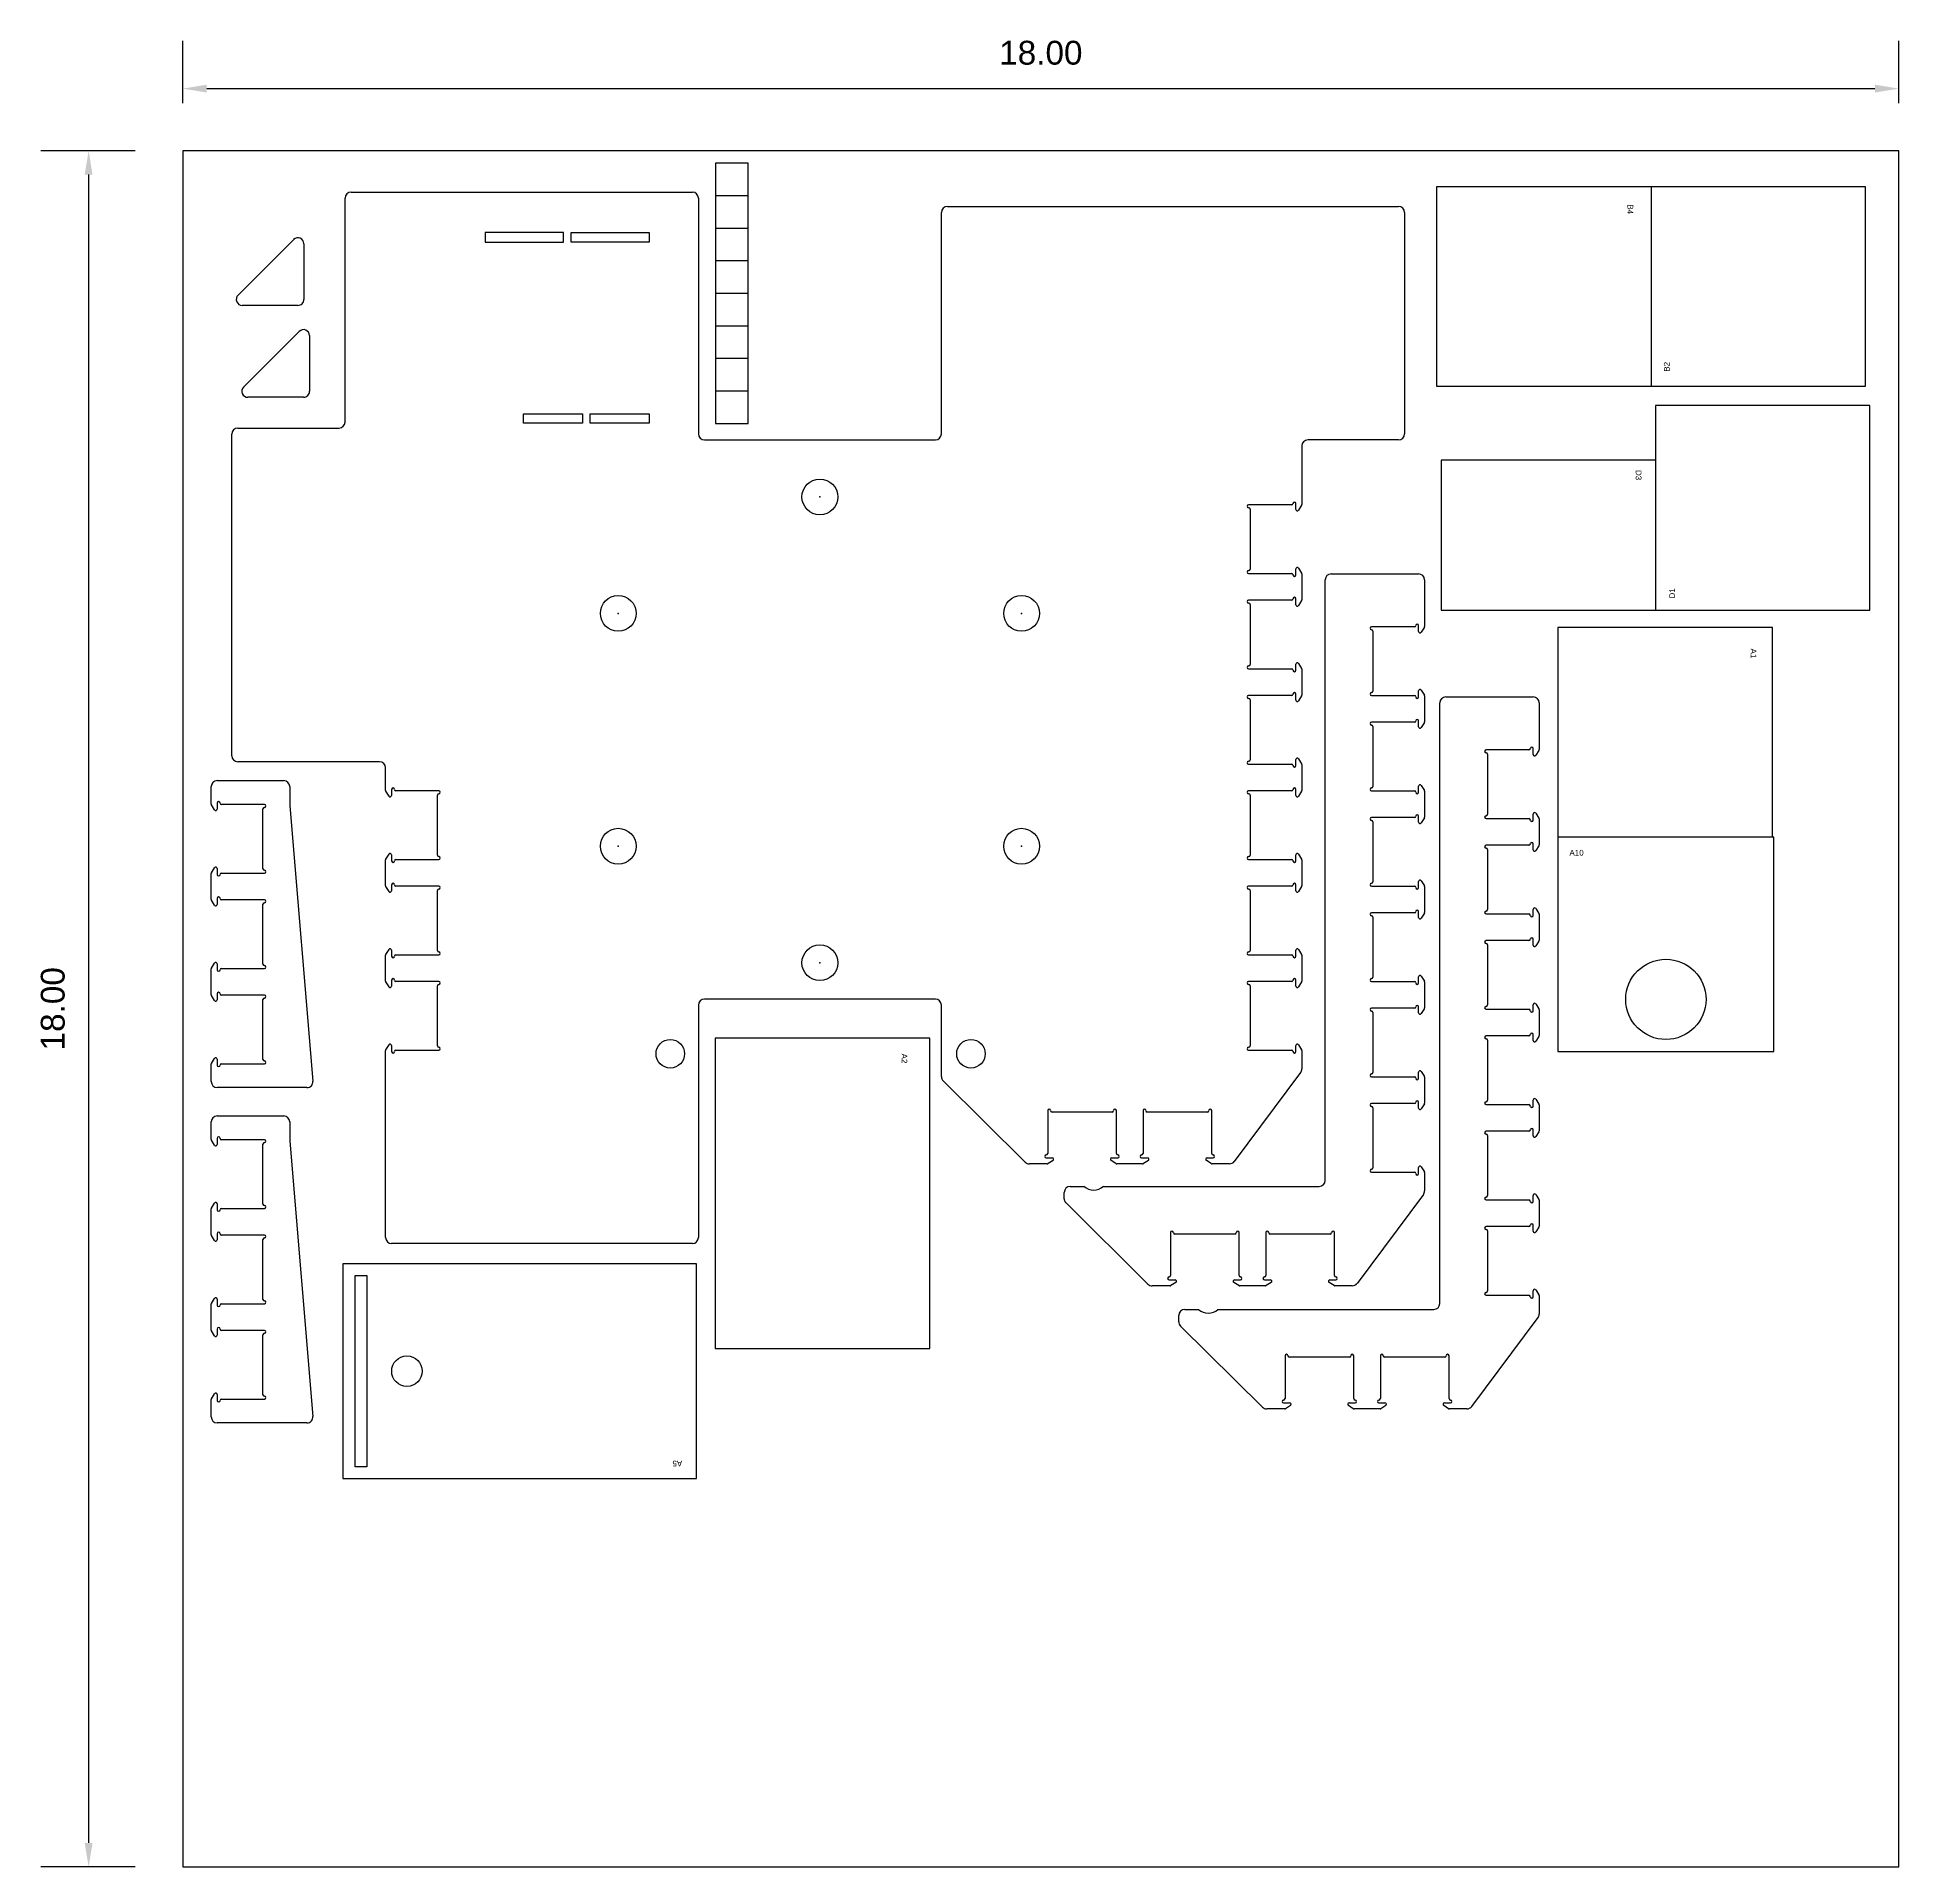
# Model space of a CAD drawing. Header units: inches. Extents: x -47.2 to -27.7, y -20.7 to -1.5.
import ezdxf

# ---------------------------------------------------------------- set-up
doc = ezdxf.new("R2010")
doc.units = ezdxf.units.IN
doc.header["$MEASUREMENT"] = 0
for name, color, linetype, true_color in [('1_4LaserCut', 178, 'Continuous', 0x000000), ('1_4LaserEtch', 178, 'Continuous', 0x000000), ('Default', 178, 'Continuous', 0x000000)]:
    doc.layers.add(name, color=color, linetype=linetype, true_color=true_color)
doc.styles.add('Default', font='')
doc.styles.get('Default').set_extended_font_data('Helvetica')
doc.dimstyles.new('Default', dxfattribs={"dimtxt": 0.25, "dimasz": 0.25, "dimexe": 0.5, "dimexo": 0.5, "dimgap": 0.25, "dimtad": 1, "dimtoh": 1, "dimzin": 1, "dimdsep": 46, "dimtxsty": 'Default', "dimcen": 0.5, "dimazin": 0, "dimtfac": 1, "dimtdec": 4, "dimtix": 1, "dimtmove": 1, "dimatfit": 3, "dimfxl": 1, "dimtolj": 1, "dimtzin": 1, "dimarcsym": 0})

# ---------------------------------------------------------------- blocks, each defined once
blk = doc.blocks.new('*D1')
at = {"layer": 'Default', "color": 0, "lineweight": -2}
for p, q in [((-45.67, -2.24), (-45.67, -1.588)), ((-27.67, -2.24), (-27.67, -1.588)), ((-45.42, -2.088), (-27.92, -2.088))]:
    blk.add_line(p, q, dxfattribs=at)
at = {"layer": 'Default', "color": 0}
for points in [[(-45.42, -2.046), (-45.42, -2.129), (-45.67, -2.088)], [(-27.92, -2.129), (-27.92, -2.046), (-27.67, -2.088)]]:
    blk.add_solid(points, dxfattribs=at)
at = {"layer": 'Defpoints', "color": 0}
for p in [(-27.67, -2.088), (-45.67, -2.74), (-27.67, -2.74)]:
    blk.add_point(p, dxfattribs=at)
at = {"layer": 'Default', "color": 0, "insert": (-36.67, -1.713), "char_height": 0.25, "attachment_point": 5, "style": 'Default'}
blk.add_mtext('\\A1;18.00', dxfattribs=at)
blk = doc.blocks.new('*D2')
at = {"layer": 'Default', "color": 0, "lineweight": -2}
for p, q in [((-46.17, -2.74), (-47.159, -2.74)), ((-46.659, -2.99), (-46.659, -20.49)), ((-46.17, -20.74), (-47.159, -20.74))]:
    blk.add_line(p, q, dxfattribs=at)
at = {"layer": 'Default', "color": 0}
for points in [[(-46.618, -2.99), (-46.701, -2.99), (-46.659, -2.74)], [(-46.701, -20.49), (-46.618, -20.49), (-46.659, -20.74)]]:
    blk.add_solid(points, dxfattribs=at)
at = {"layer": 'Defpoints', "color": 0}
for p in [(-45.67, -2.74), (-46.659, -20.74), (-45.67, -20.74)]:
    blk.add_point(p, dxfattribs=at)
at = {"layer": 'Default', "color": 0, "insert": (-47.034, -11.74), "char_height": 0.25, "attachment_point": 5, "rotation": 90, "style": 'Default'}
blk.add_mtext('\\A1;18.00', dxfattribs=at)

msp = doc.modelspace()

# ---------------------------------------------------------------- linework, layer by layer
at = {"layer": '1_4LaserCut'}
for p, q in [((-43.969, -4.96), (-43.969, -3.236)), ((-43.656, -3.173), (-41.238, -3.173)), ((-41.238, -3.173), (-40.326, -3.173)), ((-40.263, -3.236), (-40.263, -5.71)), ((-37.713, -5.71), (-37.713, -3.386)), ((-37.65, -3.323), (-33.138, -3.323)), ((-33.138, -3.323), (-32.918, -3.323)), ((-32.855, -3.386), (-32.855, -5.71)), ((-43.969, -5.585), (-43.969, -4.96)), ((-45.095, -5.648), (-44.032, -5.648)), ((-45.158, -9.085), (-45.158, -5.711)), ((-40.2, -5.773), (-37.776, -5.773)), ((-33.932, -5.836), (-33.932, -6.392)), ((-32.918, -5.773), (-33.869, -5.773)), ((-33.995, -6.454), (-33.995, -6.439)), ((-33.932, -6.392), (-33.932, -6.45)), ((-34.475, -6.454), (-34.49, -6.454)), ((-34.04, -6.454), (-34.475, -6.454)), ((-34.475, -6.499), (-34.475, -7.129)), ((-33.995, -6.502), (-33.995, -6.454)), ((-33.935, -6.458), (-33.968, -6.51)), ((-34.49, -7.174), (-34.475, -7.174)), ((-34.475, -7.174), (-34.04, -7.174)), ((-33.995, -7.174), (-33.995, -7.126)), ((-33.995, -7.189), (-33.995, -7.174)), ((-33.968, -7.118), (-33.935, -7.17)), ((-33.932, -7.178), (-33.932, -7.45)), ((-32.644, -7.241), (-32.644, -7.672)), ((-34.475, -7.454), (-34.49, -7.454)), ((-34.04, -7.454), (-34.475, -7.454)), ((-34.475, -7.499), (-34.475, -8.129)), ((-33.995, -7.454), (-33.995, -7.439)), ((-33.995, -7.502), (-33.995, -7.454)), ((-33.935, -7.458), (-33.968, -7.51)), ((-33.187, -7.734), (-33.202, -7.734)), ((-32.752, -7.734), (-33.187, -7.734)), ((-33.187, -7.779), (-33.187, -8.409)), ((-32.707, -7.734), (-32.707, -7.719)), ((-32.707, -7.782), (-32.707, -7.734)), ((-32.647, -7.738), (-32.68, -7.79)), ((-32.644, -7.672), (-32.644, -7.73)), ((-34.49, -8.174), (-34.475, -8.174)), ((-34.475, -8.174), (-34.04, -8.174)), ((-33.995, -8.174), (-33.995, -8.126)), ((-33.995, -8.189), (-33.995, -8.174)), ((-33.968, -8.118), (-33.935, -8.17)), ((-33.932, -8.178), (-33.932, -8.236)), ((-33.932, -8.236), (-33.932, -8.392)), ((-33.932, -8.392), (-33.932, -8.45)), ((-34.475, -8.454), (-34.49, -8.454)), ((-34.04, -8.454), (-34.475, -8.454)), ((-34.475, -8.499), (-34.475, -9.129)), ((-33.995, -8.454), (-33.995, -8.439)), ((-33.995, -8.502), (-33.995, -8.454)), ((-33.935, -8.458), (-33.968, -8.51)), ((-33.202, -8.454), (-33.187, -8.454)), ((-33.187, -8.454), (-32.752, -8.454)), ((-32.707, -8.454), (-32.707, -8.406)), ((-32.707, -8.469), (-32.707, -8.454)), ((-32.68, -8.398), (-32.647, -8.45)), ((-31.442, -8.532), (-31.442, -8.963)), ((-33.187, -8.734), (-33.202, -8.734)), ((-32.752, -8.734), (-33.187, -8.734)), ((-33.187, -8.779), (-33.187, -9.409)), ((-32.707, -8.734), (-32.707, -8.719)), ((-32.707, -8.782), (-32.707, -8.734)), ((-32.647, -8.738), (-32.68, -8.79)), ((-31.442, -8.963), (-31.442, -9.021)), ((-43.607, -9.148), (-45.095, -9.148)), ((-34.49, -9.174), (-34.475, -9.174)), ((-34.475, -9.174), (-34.04, -9.174)), ((-33.995, -9.174), (-33.995, -9.126)), ((-33.995, -9.189), (-33.995, -9.174)), ((-33.968, -9.118), (-33.935, -9.17)), ((-33.932, -9.178), (-33.932, -9.236)), ((-31.985, -9.025), (-32, -9.025)), ((-31.55, -9.025), (-31.985, -9.025)), ((-31.985, -9.07), (-31.985, -9.7)), ((-31.505, -9.025), (-31.505, -9.01)), ((-31.505, -9.073), (-31.505, -9.025)), ((-31.445, -9.029), (-31.478, -9.081)), ((-43.544, -9.45), (-43.544, -9.211)), ((-33.932, -9.236), (-33.932, -9.392)), ((-45.373, -9.593), (-45.373, -9.41)), ((-43.508, -9.51), (-43.541, -9.458)), ((-43.481, -9.439), (-43.481, -9.454)), ((-43.481, -9.454), (-43.481, -9.502)), ((-43.001, -9.454), (-43.436, -9.454)), ((-42.986, -9.454), (-43.001, -9.454)), ((-43.001, -10.129), (-43.001, -9.499)), ((-34.475, -9.454), (-34.49, -9.454)), ((-34.04, -9.454), (-34.475, -9.454)), ((-34.475, -9.499), (-34.475, -10.129)), ((-33.995, -9.454), (-33.995, -9.439)), ((-33.995, -9.502), (-33.995, -9.454)), ((-33.935, -9.458), (-33.968, -9.51)), ((-33.932, -9.392), (-33.932, -9.45)), ((-33.202, -9.454), (-33.187, -9.454)), ((-33.187, -9.454), (-32.752, -9.454)), ((-32.707, -9.454), (-32.707, -9.406)), ((-32.707, -9.469), (-32.707, -9.454)), ((-32.68, -9.398), (-32.647, -9.45)), ((-32.644, -9.458), (-32.644, -9.516)), ((-32.644, -9.516), (-32.644, -9.672)), ((-45.338, -9.653), (-45.371, -9.601)), ((-45.31, -9.582), (-45.31, -9.597)), ((-45.31, -9.597), (-45.31, -9.645)), ((-44.83, -9.597), (-45.265, -9.597)), ((-44.815, -9.597), (-44.83, -9.597)), ((-44.83, -10.272), (-44.83, -9.642)), ((-33.187, -9.734), (-33.202, -9.734)), ((-32.752, -9.734), (-33.187, -9.734)), ((-32.707, -9.734), (-32.707, -9.719)), ((-32.707, -9.782), (-32.707, -9.734)), ((-32.647, -9.738), (-32.68, -9.79)), ((-32.644, -9.672), (-32.644, -9.73)), ((-32, -9.745), (-31.985, -9.745)), ((-31.985, -9.745), (-31.55, -9.745)), ((-31.505, -9.745), (-31.505, -9.697)), ((-31.505, -9.76), (-31.505, -9.745)), ((-31.478, -9.689), (-31.445, -9.741)), ((-33.187, -9.779), (-33.187, -10.409)), ((-43.541, -10.169), (-43.508, -10.118)), ((-43.481, -10.126), (-43.481, -10.174)), ((-33.995, -10.174), (-33.995, -10.126)), ((-33.968, -10.118), (-33.935, -10.17)), ((-31.985, -10.025), (-32, -10.025)), ((-31.55, -10.025), (-31.985, -10.025)), ((-31.985, -10.07), (-31.985, -10.7)), ((-31.505, -10.025), (-31.505, -10.01)), ((-31.505, -10.073), (-31.505, -10.025)), ((-31.445, -10.029), (-31.478, -10.081)), ((-45.373, -10.379), (-45.373, -10.321)), ((-45.371, -10.313), (-45.338, -10.261)), ((-45.31, -10.269), (-45.31, -10.317)), ((-45.31, -10.317), (-45.31, -10.332)), ((-45.265, -10.317), (-44.83, -10.317)), ((-44.83, -10.317), (-44.815, -10.317)), ((-43.544, -10.236), (-43.544, -10.178)), ((-43.544, -10.392), (-43.544, -10.236)), ((-43.481, -10.174), (-43.481, -10.189)), ((-43.436, -10.174), (-43.001, -10.174)), ((-43.001, -10.174), (-42.986, -10.174)), ((-34.49, -10.174), (-34.475, -10.174)), ((-34.475, -10.174), (-34.04, -10.174)), ((-33.995, -10.189), (-33.995, -10.174)), ((-33.932, -10.178), (-33.932, -10.45)), ((-45.373, -10.535), (-45.373, -10.379)), ((-45.373, -10.593), (-45.373, -10.535)), ((-43.544, -10.45), (-43.544, -10.392)), ((-43.508, -10.51), (-43.541, -10.458)), ((-43.481, -10.439), (-43.481, -10.454)), ((-43.481, -10.454), (-43.481, -10.502)), ((-43.001, -10.454), (-43.436, -10.454)), ((-42.986, -10.454), (-43.001, -10.454)), ((-43.001, -11.129), (-43.001, -10.499)), ((-34.475, -10.454), (-34.49, -10.454)), ((-34.04, -10.454), (-34.475, -10.454)), ((-34.475, -10.499), (-34.475, -11.129)), ((-33.995, -10.454), (-33.995, -10.439)), ((-33.995, -10.502), (-33.995, -10.454)), ((-33.935, -10.458), (-33.968, -10.51)), ((-33.202, -10.454), (-33.187, -10.454)), ((-33.187, -10.454), (-32.752, -10.454)), ((-32.707, -10.454), (-32.707, -10.406)), ((-32.707, -10.469), (-32.707, -10.454)), ((-32.68, -10.398), (-32.647, -10.45)), ((-32.644, -10.458), (-32.644, -10.516)), ((-32.644, -10.516), (-32.644, -10.672)), ((-45.338, -10.653), (-45.371, -10.601)), ((-45.31, -10.582), (-45.31, -10.597)), ((-45.31, -10.597), (-45.31, -10.645)), ((-44.83, -10.597), (-45.265, -10.597)), ((-44.815, -10.597), (-44.83, -10.597)), ((-44.83, -11.272), (-44.83, -10.642)), ((-33.187, -10.734), (-33.202, -10.734)), ((-32.752, -10.734), (-33.187, -10.734)), ((-32.707, -10.734), (-32.707, -10.719)), ((-32.707, -10.782), (-32.707, -10.734)), ((-32.647, -10.738), (-32.68, -10.79)), ((-32.644, -10.672), (-32.644, -10.73)), ((-31.505, -10.745), (-31.505, -10.697)), ((-31.478, -10.689), (-31.445, -10.741)), ((-33.187, -10.779), (-33.187, -11.409)), ((-32, -10.745), (-31.985, -10.745)), ((-31.985, -10.745), (-31.55, -10.745)), ((-31.505, -10.76), (-31.505, -10.745)), ((-31.442, -10.749), (-31.442, -10.807)), ((-31.442, -10.807), (-31.442, -10.963)), ((-43.541, -11.169), (-43.508, -11.118)), ((-43.481, -11.126), (-43.481, -11.174)), ((-33.995, -11.174), (-33.995, -11.126)), ((-33.968, -11.118), (-33.935, -11.17)), ((-31.985, -11.025), (-32, -11.025)), ((-31.55, -11.025), (-31.985, -11.025)), ((-31.985, -11.07), (-31.985, -11.7)), ((-31.505, -11.025), (-31.505, -11.01)), ((-31.505, -11.073), (-31.505, -11.025)), ((-31.445, -11.029), (-31.478, -11.081)), ((-31.442, -10.963), (-31.442, -11.021)), ((-45.373, -11.379), (-45.373, -11.321)), ((-45.371, -11.313), (-45.338, -11.261)), ((-45.31, -11.269), (-45.31, -11.317)), ((-45.31, -11.317), (-45.31, -11.332)), ((-45.265, -11.317), (-44.83, -11.317)), ((-44.83, -11.317), (-44.815, -11.317)), ((-43.544, -11.236), (-43.544, -11.178)), ((-43.544, -11.392), (-43.544, -11.236)), ((-43.481, -11.174), (-43.481, -11.189)), ((-43.436, -11.174), (-43.001, -11.174)), ((-43.001, -11.174), (-42.986, -11.174)), ((-34.49, -11.174), (-34.475, -11.174)), ((-34.475, -11.174), (-34.04, -11.174)), ((-33.995, -11.189), (-33.995, -11.174)), ((-33.932, -11.178), (-33.932, -11.236)), ((-33.932, -11.236), (-33.932, -11.392)), ((-45.373, -11.535), (-45.373, -11.379)), ((-43.544, -11.45), (-43.544, -11.392)), ((-43.508, -11.51), (-43.541, -11.458)), ((-43.481, -11.439), (-43.481, -11.454)), ((-43.481, -11.454), (-43.481, -11.502)), ((-43.001, -11.454), (-43.436, -11.454)), ((-42.986, -11.454), (-43.001, -11.454)), ((-43.001, -12.129), (-43.001, -11.499)), ((-34.475, -11.454), (-34.49, -11.454)), ((-34.04, -11.454), (-34.475, -11.454)), ((-34.475, -11.499), (-34.475, -12.129)), ((-33.995, -11.454), (-33.995, -11.439)), ((-33.995, -11.502), (-33.995, -11.454)), ((-33.935, -11.458), (-33.968, -11.51)), ((-33.932, -11.392), (-33.932, -11.45)), ((-33.202, -11.454), (-33.187, -11.454)), ((-33.187, -11.454), (-32.752, -11.454)), ((-32.707, -11.454), (-32.707, -11.406)), ((-32.707, -11.469), (-32.707, -11.454)), ((-32.68, -11.398), (-32.647, -11.45)), ((-45.373, -11.593), (-45.373, -11.535)), ((-45.338, -11.653), (-45.371, -11.601)), ((-45.31, -11.582), (-45.31, -11.597)), ((-45.31, -11.597), (-45.31, -11.645)), ((-44.83, -11.597), (-45.265, -11.597)), ((-44.815, -11.597), (-44.83, -11.597)), ((-44.83, -12.272), (-44.83, -11.642)), ((-40.263, -11.702), (-40.263, -14.14)), ((-37.776, -11.639), (-40.2, -11.639)), ((-37.713, -12.264), (-37.713, -11.702)), ((-31.505, -11.745), (-31.505, -11.697)), ((-31.478, -11.689), (-31.445, -11.741)), ((-33.187, -11.734), (-33.202, -11.734)), ((-32.752, -11.734), (-33.187, -11.734)), ((-33.187, -11.779), (-33.187, -12.409)), ((-32.707, -11.734), (-32.707, -11.719)), ((-32.707, -11.782), (-32.707, -11.734)), ((-32.647, -11.738), (-32.68, -11.79)), ((-32, -11.745), (-31.985, -11.745)), ((-31.985, -11.745), (-31.55, -11.745)), ((-31.505, -11.76), (-31.505, -11.745)), ((-31.442, -11.749), (-31.442, -11.807)), ((-31.442, -11.807), (-31.442, -11.963)), ((-31.985, -12.025), (-32, -12.025)), ((-31.55, -12.025), (-31.985, -12.025)), ((-31.985, -12.07), (-31.985, -12.7)), ((-31.505, -12.025), (-31.505, -12.01)), ((-31.505, -12.073), (-31.505, -12.025)), ((-31.445, -12.029), (-31.478, -12.081)), ((-31.442, -11.963), (-31.442, -12.021)), ((-45.371, -12.313), (-45.338, -12.261)), ((-45.31, -12.269), (-45.31, -12.317)), ((-43.544, -14.14), (-43.544, -12.178)), ((-43.541, -12.169), (-43.508, -12.118)), ((-43.481, -12.126), (-43.481, -12.174)), ((-43.481, -12.174), (-43.481, -12.189)), ((-43.436, -12.174), (-43.001, -12.174)), ((-43.001, -12.174), (-42.986, -12.174)), ((-37.713, -12.323), (-37.713, -12.264)), ((-34.49, -12.174), (-34.475, -12.174)), ((-34.475, -12.174), (-34.04, -12.174)), ((-33.995, -12.174), (-33.995, -12.126)), ((-33.995, -12.189), (-33.995, -12.174)), ((-33.968, -12.118), (-33.935, -12.17)), ((-33.932, -12.178), (-33.932, -12.236)), ((-33.932, -12.236), (-33.932, -12.371)), ((-45.31, -12.317), (-45.31, -12.332)), ((-45.265, -12.317), (-44.83, -12.317)), ((-44.83, -12.317), (-44.815, -12.317)), ((-37.713, -12.452), (-37.713, -12.323)), ((-36.834, -13.348), (-37.694, -12.497)), ((-33.945, -12.409), (-34.641, -13.341)), ((-33.202, -12.454), (-33.187, -12.454)), ((-33.187, -12.454), (-32.752, -12.454)), ((-32.707, -12.454), (-32.707, -12.406)), ((-32.707, -12.469), (-32.707, -12.454)), ((-32.68, -12.398), (-32.647, -12.45)), ((-32.644, -12.458), (-32.644, -12.516)), ((-32.644, -12.516), (-32.644, -12.672)), ((-32.644, -12.672), (-32.644, -12.73)), ((-31.478, -12.689), (-31.445, -12.741)), ((-36.598, -12.808), (-36.598, -12.823)), ((-36.598, -12.823), (-36.598, -13.258)), ((-35.923, -12.823), (-36.553, -12.823)), ((-35.878, -12.823), (-35.878, -12.808)), ((-35.878, -13.258), (-35.878, -12.823)), ((-35.598, -12.808), (-35.598, -12.823)), ((-35.598, -12.823), (-35.598, -13.258)), ((-34.923, -12.823), (-35.553, -12.823)), ((-34.878, -12.823), (-34.878, -12.808)), ((-34.878, -13.258), (-34.878, -12.823)), ((-33.187, -12.734), (-33.202, -12.734)), ((-32.752, -12.734), (-33.187, -12.734)), ((-33.187, -12.779), (-33.187, -13.409)), ((-32.707, -12.734), (-32.707, -12.719)), ((-32.707, -12.782), (-32.707, -12.734)), ((-32.647, -12.738), (-32.68, -12.79)), ((-32, -12.745), (-31.985, -12.745)), ((-31.985, -12.745), (-31.55, -12.745)), ((-31.505, -12.745), (-31.505, -12.697)), ((-31.505, -12.76), (-31.505, -12.745)), ((-45.373, -13.11), (-45.373, -12.927)), ((-31.985, -13.025), (-32, -13.025)), ((-31.55, -13.025), (-31.985, -13.025)), ((-31.985, -13.07), (-31.985, -13.7)), ((-31.505, -13.025), (-31.505, -13.01)), ((-31.505, -13.073), (-31.505, -13.025)), ((-31.445, -13.029), (-31.478, -13.081)), ((-45.338, -13.17), (-45.371, -13.118)), ((-45.31, -13.099), (-45.31, -13.114)), ((-45.31, -13.114), (-45.31, -13.162)), ((-44.83, -13.114), (-45.265, -13.114)), ((-44.815, -13.114), (-44.83, -13.114)), ((-44.83, -13.789), (-44.83, -13.159)), ((-36.66, -13.366), (-36.79, -13.366)), ((-36.602, -13.366), (-36.66, -13.366)), ((-36.613, -13.303), (-36.598, -13.303)), ((-36.598, -13.303), (-36.55, -13.303)), ((-36.542, -13.331), (-36.593, -13.364)), ((-35.882, -13.364), (-35.934, -13.331)), ((-35.926, -13.303), (-35.878, -13.303)), ((-35.878, -13.303), (-35.863, -13.303)), ((-35.816, -13.366), (-35.874, -13.366)), ((-35.66, -13.366), (-35.816, -13.366)), ((-35.602, -13.366), (-35.66, -13.366)), ((-35.613, -13.303), (-35.598, -13.303)), ((-35.598, -13.303), (-35.55, -13.303)), ((-35.542, -13.331), (-35.593, -13.364)), ((-34.882, -13.364), (-34.934, -13.331)), ((-34.926, -13.303), (-34.878, -13.303)), ((-34.878, -13.303), (-34.863, -13.303)), ((-34.816, -13.366), (-34.874, -13.366)), ((-34.691, -13.366), (-34.816, -13.366)), ((-33.202, -13.454), (-33.187, -13.454)), ((-33.187, -13.454), (-32.752, -13.454)), ((-32.707, -13.454), (-32.707, -13.406)), ((-32.707, -13.469), (-32.707, -13.454)), ((-32.68, -13.398), (-32.647, -13.45)), ((-32.644, -13.458), (-32.644, -13.516)), ((-32.644, -13.516), (-32.644, -13.651)), ((-45.373, -13.896), (-45.373, -13.838)), ((-45.371, -13.83), (-45.338, -13.778)), ((-45.31, -13.786), (-45.31, -13.834)), ((-45.31, -13.834), (-45.31, -13.849)), ((-45.265, -13.834), (-44.83, -13.834)), ((-44.83, -13.834), (-44.815, -13.834)), ((-32, -13.745), (-31.985, -13.745)), ((-31.985, -13.745), (-31.55, -13.745)), ((-31.505, -13.745), (-31.505, -13.697)), ((-31.505, -13.76), (-31.505, -13.745)), ((-31.478, -13.689), (-31.445, -13.741)), ((-31.442, -13.749), (-31.442, -13.807)), ((-31.442, -13.807), (-31.442, -13.963)), ((-45.373, -14.052), (-45.373, -13.896)), ((-45.373, -14.11), (-45.373, -14.052)), ((-31.985, -14.025), (-32, -14.025)), ((-31.55, -14.025), (-31.985, -14.025)), ((-31.505, -14.025), (-31.505, -14.01)), ((-31.505, -14.073), (-31.505, -14.025)), ((-31.445, -14.029), (-31.478, -14.081)), ((-31.442, -13.963), (-31.442, -14.021)), ((-45.338, -14.17), (-45.371, -14.118)), ((-45.31, -14.099), (-45.31, -14.114)), ((-45.31, -14.114), (-45.31, -14.162)), ((-44.83, -14.114), (-45.265, -14.114)), ((-44.815, -14.114), (-44.83, -14.114)), ((-44.83, -14.789), (-44.83, -14.159)), ((-40.326, -14.203), (-43.481, -14.203)), ((-35.31, -14.088), (-35.31, -14.103)), ((-35.31, -14.103), (-35.31, -14.538)), ((-34.635, -14.103), (-35.265, -14.103)), ((-34.59, -14.103), (-34.59, -14.088)), ((-34.59, -14.538), (-34.59, -14.103)), ((-34.31, -14.088), (-34.31, -14.103)), ((-34.31, -14.103), (-34.31, -14.538)), ((-33.635, -14.103), (-34.265, -14.103)), ((-33.59, -14.103), (-33.59, -14.088)), ((-33.59, -14.538), (-33.59, -14.103)), ((-31.985, -14.07), (-31.985, -14.7)), ((-35.372, -14.646), (-35.502, -14.646)), ((-35.314, -14.646), (-35.372, -14.646)), ((-35.325, -14.583), (-35.31, -14.583)), ((-35.31, -14.583), (-35.262, -14.583)), ((-35.254, -14.611), (-35.306, -14.644)), ((-34.594, -14.644), (-34.646, -14.611)), ((-34.638, -14.583), (-34.59, -14.583)), ((-34.59, -14.583), (-34.575, -14.583)), ((-34.528, -14.646), (-34.586, -14.646)), ((-34.372, -14.646), (-34.528, -14.646)), ((-34.314, -14.646), (-34.372, -14.646)), ((-34.325, -14.583), (-34.31, -14.583)), ((-34.31, -14.583), (-34.262, -14.583)), ((-34.254, -14.611), (-34.306, -14.644)), ((-33.594, -14.644), (-33.646, -14.611)), ((-33.638, -14.583), (-33.59, -14.583)), ((-33.59, -14.583), (-33.575, -14.583)), ((-33.528, -14.646), (-33.586, -14.646)), ((-33.404, -14.646), (-33.528, -14.646)), ((-45.373, -14.896), (-45.373, -14.838)), ((-45.371, -14.83), (-45.338, -14.778)), ((-45.31, -14.786), (-45.31, -14.834)), ((-45.31, -14.834), (-45.31, -14.849)), ((-45.265, -14.834), (-44.83, -14.834)), ((-44.83, -14.834), (-44.815, -14.834)), ((-32, -14.745), (-31.985, -14.745)), ((-31.985, -14.745), (-31.55, -14.745)), ((-31.505, -14.745), (-31.505, -14.697)), ((-31.505, -14.76), (-31.505, -14.745)), ((-31.478, -14.689), (-31.445, -14.741)), ((-31.442, -14.749), (-31.442, -14.807)), ((-31.442, -14.807), (-31.442, -14.942)), ((-45.373, -15.052), (-45.373, -14.896)), ((-45.373, -15.11), (-45.373, -15.052)), ((-45.338, -15.17), (-45.371, -15.118)), ((-45.31, -15.099), (-45.31, -15.114)), ((-45.31, -15.114), (-45.31, -15.162)), ((-44.83, -15.114), (-45.265, -15.114)), ((-44.815, -15.114), (-44.83, -15.114)), ((-44.83, -15.789), (-44.83, -15.159)), ((-34.108, -15.379), (-34.108, -15.394)), ((-34.108, -15.394), (-34.108, -15.829)), ((-33.433, -15.394), (-34.063, -15.394)), ((-33.388, -15.394), (-33.388, -15.379)), ((-33.388, -15.829), (-33.388, -15.394)), ((-33.108, -15.379), (-33.108, -15.394)), ((-33.108, -15.394), (-33.108, -15.829)), ((-32.433, -15.394), (-33.063, -15.394)), ((-32.388, -15.394), (-32.388, -15.379)), ((-32.388, -15.829), (-32.388, -15.394)), ((-45.371, -15.83), (-45.338, -15.778)), ((-45.31, -15.786), (-45.31, -15.834)), ((-45.31, -15.834), (-45.31, -15.849)), ((-45.265, -15.834), (-44.83, -15.834)), ((-44.83, -15.834), (-44.815, -15.834)), ((-34.17, -15.937), (-34.3, -15.937)), ((-34.112, -15.937), (-34.17, -15.937)), ((-34.123, -15.874), (-34.108, -15.874)), ((-34.108, -15.874), (-34.06, -15.874)), ((-34.052, -15.902), (-34.104, -15.935)), ((-33.392, -15.935), (-33.444, -15.902)), ((-33.436, -15.874), (-33.388, -15.874)), ((-33.388, -15.874), (-33.373, -15.874)), ((-33.326, -15.937), (-33.384, -15.937)), ((-33.17, -15.937), (-33.326, -15.937)), ((-33.112, -15.937), (-33.17, -15.937)), ((-33.123, -15.874), (-33.108, -15.874)), ((-33.108, -15.874), (-33.06, -15.874)), ((-33.052, -15.902), (-33.104, -15.935)), ((-32.392, -15.935), (-32.444, -15.902)), ((-32.436, -15.874), (-32.388, -15.874)), ((-32.388, -15.874), (-32.373, -15.874)), ((-32.326, -15.937), (-32.384, -15.937)), ((-32.201, -15.937), (-32.326, -15.937))]:
    msp.add_line(p, q, dxfattribs=at)
for points in [[(-40.082, -3.21), (-39.741, -3.21), (-39.741, -2.869), (-40.082, -2.869)], [(-30.269, -5.209), (-28.019, -5.209), (-28.019, -3.119), (-30.269, -3.119)], [(-42.498, -3.698), (-41.678, -3.698), (-41.678, -3.598), (-42.498, -3.598)], [(-41.598, -3.698), (-41.598, -3.598), (-40.778, -3.598), (-40.778, -3.698)], [(-30.222, -7.557), (-27.972, -7.557), (-27.972, -5.41), (-30.222, -5.41)], [(-42.098, -5.598), (-42.098, -5.498), (-41.478, -5.498), (-41.478, -5.598)], [(-41.398, -5.598), (-41.398, -5.498), (-40.778, -5.498), (-40.778, -5.598)], [(-31.245, -9.939), (-31.245, -12.189), (-28.981, -12.189), (-28.981, -9.939)], [(-40.086, -15.305), (-37.836, -15.305), (-37.836, -12.048), (-40.086, -12.048)], [(-43.994, -16.666), (-40.284, -16.666), (-40.284, -14.416), (-43.994, -14.416)], [(-43.862, -15.541), (-43.862, -14.538), (-43.74, -14.538), (-43.74, -16.543), (-43.862, -16.543)]]:
    msp.add_lwpolyline(points, close=True, dxfattribs=at)
for points in [[(-30.269, -3.119), (-32.519, -3.119), (-32.519, -5.209), (-30.269, -5.209)], [(-43.906, -3.173), (-43.656, -3.173)], [(-40.082, -3.21), (-40.082, -3.551), (-39.741, -3.551), (-39.741, -3.21)], [(-45.092, -4.254), (-44.508, -3.671)], [(-40.082, -3.551), (-40.082, -3.892), (-39.741, -3.892), (-39.741, -3.551)], [(-44.401, -3.715), (-44.401, -4.299)], [(-40.082, -3.892), (-40.082, -4.234), (-39.741, -4.234), (-39.741, -3.892)], [(-40.082, -4.234), (-40.082, -4.575), (-39.741, -4.575), (-39.741, -4.234)], [(-44.464, -4.362), (-45.047, -4.362)], [(-45.034, -5.218), (-44.45, -4.634)], [(-44.342, -4.679), (-44.342, -5.263)], [(-40.082, -4.575), (-40.082, -4.916), (-39.741, -4.916), (-39.741, -4.575)], [(-40.082, -4.916), (-40.082, -5.257), (-39.741, -5.257), (-39.741, -4.916)], [(-40.082, -5.257), (-40.082, -5.599), (-39.741, -5.599), (-39.741, -5.257)], [(-44.405, -5.326), (-44.989, -5.326)], [(-30.222, -5.986), (-32.472, -5.986), (-32.472, -7.557), (-30.222, -7.557)], [(-33.624, -7.178), (-32.707, -7.178)], [(-33.687, -13.54), (-33.687, -7.241)], [(-28.995, -9.939), (-28.995, -7.739), (-31.245, -7.739), (-31.245, -9.939)], [(-32.644, -8.458), (-32.644, -8.73)], [(-32.485, -14.831), (-32.485, -8.532)], [(-32.422, -8.469), (-31.505, -8.469)], [(-45.31, -9.347), (-44.613, -9.347)], [(-44.55, -9.41), (-44.55, -9.612)], [(-44.55, -9.612), (-44.306, -12.499)], [(-31.442, -9.749), (-31.442, -10.021)], [(-32.644, -11.458), (-32.644, -11.73)], [(-45.373, -12.504), (-45.373, -12.321)], [(-44.369, -12.567), (-45.31, -12.567)], [(-45.31, -12.864), (-44.613, -12.864)], [(-31.442, -12.749), (-31.442, -13.021)], [(-44.55, -12.927), (-44.55, -13.129)], [(-44.55, -13.129), (-44.306, -16.016)], [(-36.425, -13.732), (-36.425, -13.666)], [(-36.362, -13.603), (-36.217, -13.603)], [(-36.014, -13.603), (-33.75, -13.603)], [(-35.546, -14.628), (-36.406, -13.777)], [(-32.657, -13.689), (-33.353, -14.621)], [(-35.223, -15.023), (-35.223, -14.957)], [(-35.16, -14.894), (-35.015, -14.894)], [(-34.812, -14.894), (-32.548, -14.894)], [(-31.455, -14.98), (-32.151, -15.912)], [(-34.344, -15.919), (-35.204, -15.068)], [(-45.373, -16.021), (-45.373, -15.838)], [(-44.369, -16.084), (-45.31, -16.084)]]:
    msp.add_lwpolyline(points, dxfattribs=at)
for centre, radius in [((-30.113, -11.641), 0.421), ((-40.557, -12.212), 0.15), ((-37.403, -12.212), 0.15), ((-43.32, -15.541), 0.16)]:
    msp.add_circle(centre, radius, dxfattribs=at)
for centre, radius, start, end in [((-43.906, -3.236), 0.063, 90, 180), ((-40.326, -3.236), 0.063, 0, 90), ((-37.65, -3.386), 0.063, 90, 180), ((-32.918, -3.386), 0.063, 0, 90), ((-44.464, -3.715), 0.063, 0, 135), ((-45.047, -4.299), 0.063, 135, 270), ((-44.464, -4.299), 0.063, 269.9275, 0), ((-44.405, -4.679), 0.063, 0, 135), ((-44.989, -5.263), 0.063, 135, 270), ((-44.405, -5.263), 0.063, 269.9275, 0), ((-45.095, -5.711), 0.063, 90, 180), ((-44.032, -5.585), 0.063, 270, 360), ((-40.2, -5.71), 0.063, 180, 270), ((-37.776, -5.71), 0.063, 270, 360), ((-33.869, -5.836), 0.063, 90, 180), ((-32.918, -5.71), 0.063, 270, 0), ((-34.04, -6.439), 0.015, 270, 0), ((-34.01, -6.439), 0.015, 0, 180), ((-34.49, -6.469), 0.015, 90, 270), ((-34.49, -6.499), 0.015, 0, 90), ((-33.98, -6.502), 0.015, 180, 327.5324), ((-33.947, -6.45), 0.015, 327.51, 0), ((-34.49, -7.159), 0.015, 90, 270), ((-34.49, -7.129), 0.015, 270, 0), ((-34.04, -7.189), 0.015, 360, 90), ((-34.01, -7.189), 0.015, 180, 0), ((-33.98, -7.126), 0.015, 32.4661, 180), ((-33.947, -7.178), 0.015, 360, 32.49), ((-33.624, -7.241), 0.063, 90, 180), ((-32.707, -7.241), 0.063, 360, 90), ((-34.49, -7.469), 0.015, 90, 270), ((-34.49, -7.499), 0.015, 0, 90), ((-34.04, -7.439), 0.015, 270, 0), ((-34.01, -7.439), 0.015, 0, 180), ((-33.98, -7.502), 0.015, 180, 327.5324), ((-33.947, -7.45), 0.015, 327.51, 0), ((-33.202, -7.749), 0.015, 90, 270), ((-33.202, -7.779), 0.015, 0, 90), ((-32.752, -7.719), 0.015, 270, 0), ((-32.722, -7.719), 0.015, 0, 180), ((-32.692, -7.782), 0.015, 180, 327.5324), ((-32.659, -7.73), 0.015, 327.51, 360), ((-34.49, -8.159), 0.015, 90, 270), ((-34.49, -8.129), 0.015, 270, 0), ((-34.04, -8.189), 0.015, 360, 90), ((-34.01, -8.189), 0.015, 180, 0), ((-33.98, -8.126), 0.015, 32.4661, 180), ((-33.947, -8.178), 0.015, 0, 32.49), ((-32.692, -8.406), 0.015, 32.4661, 180), ((-34.49, -8.469), 0.015, 90, 270), ((-34.49, -8.499), 0.015, 0, 90), ((-34.04, -8.439), 0.015, 270, 0), ((-34.01, -8.439), 0.015, 0, 180), ((-33.98, -8.502), 0.015, 180, 327.5324), ((-33.947, -8.45), 0.015, 327.51, 0), ((-33.202, -8.439), 0.015, 90, 270), ((-33.202, -8.409), 0.015, 270, 0), ((-32.752, -8.469), 0.015, 360, 90), ((-32.722, -8.469), 0.015, 180, 0), ((-32.659, -8.458), 0.015, 0, 32.49), ((-32.422, -8.532), 0.063, 90, 180), ((-31.505, -8.532), 0.063, 360, 90), ((-33.202, -8.749), 0.015, 90, 270), ((-33.202, -8.779), 0.015, 0, 90), ((-32.752, -8.719), 0.015, 270, 0), ((-32.722, -8.719), 0.015, 0, 180), ((-32.692, -8.782), 0.015, 180, 327.5324), ((-32.659, -8.73), 0.015, 327.51, 0), ((-45.095, -9.085), 0.063, 180, 270), ((-43.607, -9.211), 0.063, 360, 90), ((-34.49, -9.159), 0.015, 90, 270), ((-34.49, -9.129), 0.015, 270, 0), ((-34.04, -9.189), 0.015, 360, 90), ((-33.98, -9.126), 0.015, 32.4661, 180), ((-33.947, -9.178), 0.015, 0, 32.49), ((-32, -9.04), 0.015, 90, 270), ((-32, -9.07), 0.015, 0, 90), ((-31.55, -9.01), 0.015, 270, 0), ((-31.52, -9.01), 0.015, 0, 180), ((-31.49, -9.073), 0.015, 180, 327.5324), ((-31.457, -9.021), 0.015, 327.51, 360), ((-45.31, -9.41), 0.063, 90, 180), ((-44.613, -9.41), 0.063, 0, 90), ((-34.01, -9.189), 0.015, 180, 0), ((-45.295, -9.582), 0.015, 0, 180), ((-43.529, -9.45), 0.015, 180, 212.49), ((-43.496, -9.502), 0.015, 212.4661, 0), ((-43.466, -9.439), 0.015, 0, 180), ((-43.436, -9.439), 0.015, 180, 270), ((-42.986, -9.499), 0.015, 90, 180), ((-42.986, -9.469), 0.015, 270, 90), ((-34.49, -9.469), 0.015, 90, 270), ((-34.49, -9.499), 0.015, 0, 90), ((-34.04, -9.439), 0.015, 270, 0), ((-34.01, -9.439), 0.015, 0, 180), ((-33.98, -9.502), 0.015, 180, 327.5324), ((-33.947, -9.45), 0.015, 327.51, 0), ((-33.202, -9.439), 0.015, 90, 270), ((-33.202, -9.409), 0.015, 270, 0), ((-32.752, -9.469), 0.015, 360, 90), ((-32.722, -9.469), 0.015, 180, 0), ((-32.692, -9.406), 0.015, 32.4661, 180), ((-32.659, -9.458), 0.015, 0, 32.49), ((-45.358, -9.593), 0.015, 180, 212.49), ((-45.325, -9.645), 0.015, 212.4661, 0), ((-45.265, -9.582), 0.015, 180, 270), ((-44.815, -9.642), 0.015, 90, 180), ((-44.815, -9.612), 0.015, 270, 90), ((-33.202, -9.749), 0.015, 90, 270), ((-33.202, -9.779), 0.015, 0, 90), ((-32.752, -9.719), 0.015, 270, 0), ((-32.722, -9.719), 0.015, 0, 180), ((-32.659, -9.73), 0.015, 327.51, 0), ((-32, -9.73), 0.015, 90, 270), ((-32, -9.7), 0.015, 270, 0), ((-31.55, -9.76), 0.015, 360, 90), ((-31.52, -9.76), 0.015, 180, 0), ((-31.49, -9.697), 0.015, 32.4661, 180), ((-31.457, -9.749), 0.015, 0, 32.49), ((-32.692, -9.782), 0.015, 180, 327.5324), ((-43.496, -10.126), 0.015, 0, 147.5324), ((-42.986, -10.129), 0.015, 180, 270), ((-42.986, -10.159), 0.015, 270, 90), ((-34.49, -10.159), 0.015, 90, 270), ((-34.49, -10.129), 0.015, 270, 0), ((-33.98, -10.126), 0.015, 32.4661, 180), ((-32, -10.04), 0.015, 90, 270), ((-32, -10.07), 0.015, 0, 90), ((-31.55, -10.01), 0.015, 270, 0), ((-31.52, -10.01), 0.015, 0, 180), ((-31.49, -10.073), 0.015, 180, 327.5324), ((-31.457, -10.021), 0.015, 327.51, 0), ((-45.358, -10.321), 0.015, 147.51, 180), ((-45.325, -10.269), 0.015, 0, 147.5324), ((-45.295, -10.332), 0.015, 180, 0), ((-45.265, -10.332), 0.015, 90, 180), ((-44.815, -10.272), 0.015, 180, 270), ((-44.815, -10.302), 0.015, 270, 90), ((-43.529, -10.178), 0.015, 147.51, 180), ((-43.466, -10.189), 0.015, 180, 0), ((-43.436, -10.189), 0.015, 90, 180), ((-34.04, -10.189), 0.015, 360, 90), ((-34.01, -10.189), 0.015, 180, 0), ((-33.947, -10.178), 0.015, 0, 32.49), ((-43.529, -10.45), 0.015, 180, 212.49), ((-43.496, -10.502), 0.015, 212.4661, 0), ((-43.466, -10.439), 0.015, 0, 180), ((-43.436, -10.439), 0.015, 180, 270), ((-42.986, -10.499), 0.015, 90, 180), ((-42.986, -10.469), 0.015, 270, 90), ((-34.49, -10.469), 0.015, 90, 270), ((-34.49, -10.499), 0.015, 0, 90), ((-34.04, -10.439), 0.015, 270, 0), ((-34.01, -10.439), 0.015, 0, 180), ((-33.98, -10.502), 0.015, 180, 327.5324), ((-33.947, -10.45), 0.015, 327.51, 0), ((-33.202, -10.439), 0.015, 90, 270), ((-33.202, -10.409), 0.015, 270, 0), ((-32.752, -10.469), 0.015, 360, 90), ((-32.722, -10.469), 0.015, 180, 0), ((-32.692, -10.406), 0.015, 32.4661, 180), ((-32.659, -10.458), 0.015, 0, 32.49), ((-45.358, -10.593), 0.015, 180, 212.49), ((-45.325, -10.645), 0.015, 212.4661, 0), ((-45.295, -10.582), 0.015, 0, 180), ((-45.265, -10.582), 0.015, 180, 270), ((-44.815, -10.642), 0.015, 90, 180), ((-44.815, -10.612), 0.015, 270, 90), ((-33.202, -10.749), 0.015, 90, 270), ((-32.752, -10.719), 0.015, 270, 0), ((-32.722, -10.719), 0.015, 0, 180), ((-32.659, -10.73), 0.015, 327.51, 0), ((-32, -10.73), 0.015, 90, 270), ((-32, -10.7), 0.015, 270, 0), ((-31.49, -10.697), 0.015, 32.4661, 180), ((-33.202, -10.779), 0.015, 0, 90), ((-32.692, -10.782), 0.015, 180, 327.5324), ((-31.55, -10.76), 0.015, 360, 90), ((-31.52, -10.76), 0.015, 180, 0), ((-31.457, -10.749), 0.015, 0, 32.49), ((-43.496, -11.126), 0.015, 0, 147.5324), ((-42.986, -11.129), 0.015, 180, 270), ((-34.49, -11.129), 0.015, 270, 0), ((-33.98, -11.126), 0.015, 32.4661, 180), ((-32, -11.04), 0.015, 90, 270), ((-32, -11.07), 0.015, 0, 90), ((-31.55, -11.01), 0.015, 270, 0), ((-31.52, -11.01), 0.015, 0, 180), ((-31.49, -11.073), 0.015, 180, 327.5324), ((-31.457, -11.021), 0.015, 327.51, 0), ((-45.358, -11.321), 0.015, 147.51, 180), ((-45.325, -11.269), 0.015, 0, 147.5324), ((-45.265, -11.332), 0.015, 90, 180), ((-44.815, -11.272), 0.015, 180, 270), ((-44.815, -11.302), 0.015, 270, 90), ((-43.529, -11.178), 0.015, 147.51, 180), ((-43.466, -11.189), 0.015, 180, 0), ((-43.436, -11.189), 0.015, 90, 180), ((-42.986, -11.159), 0.015, 270, 90), ((-34.49, -11.159), 0.015, 90, 270), ((-34.04, -11.189), 0.015, 0, 90), ((-34.01, -11.189), 0.015, 180, 0), ((-33.947, -11.178), 0.015, 0, 32.49), ((-45.295, -11.332), 0.015, 180, 0), ((-43.529, -11.45), 0.015, 180, 212.49), ((-43.496, -11.502), 0.015, 212.4661, 0), ((-43.466, -11.439), 0.015, 0, 180), ((-43.436, -11.439), 0.015, 180, 270), ((-42.986, -11.499), 0.015, 90, 180), ((-42.986, -11.469), 0.015, 270, 90), ((-34.49, -11.469), 0.015, 90, 270), ((-34.49, -11.499), 0.015, 0, 90), ((-34.04, -11.439), 0.015, 270, 0), ((-34.01, -11.439), 0.015, 0, 180), ((-33.98, -11.502), 0.015, 180, 327.5324), ((-33.947, -11.45), 0.015, 327.51, 0), ((-33.202, -11.439), 0.015, 90, 270), ((-33.202, -11.409), 0.015, 270, 0), ((-32.752, -11.469), 0.015, 360, 90), ((-32.722, -11.469), 0.015, 180, 0), ((-32.692, -11.406), 0.015, 32.4661, 180), ((-32.659, -11.458), 0.015, 0, 32.49), ((-45.358, -11.593), 0.015, 180, 212.49), ((-45.325, -11.645), 0.015, 212.4661, 0), ((-45.295, -11.582), 0.015, 0, 180), ((-45.265, -11.582), 0.015, 180, 270), ((-44.815, -11.642), 0.015, 90, 180), ((-44.815, -11.612), 0.015, 270, 90), ((-40.2, -11.702), 0.063, 90, 180), ((-37.776, -11.702), 0.063, 360, 90), ((-32.722, -11.719), 0.015, 0, 180), ((-32, -11.73), 0.015, 90, 270), ((-32, -11.7), 0.015, 270, 0), ((-31.49, -11.697), 0.015, 32.4661, 180), ((-33.202, -11.749), 0.015, 90, 270), ((-33.202, -11.779), 0.015, 0, 90), ((-32.752, -11.719), 0.015, 270, 0), ((-32.692, -11.782), 0.015, 180, 327.5324), ((-32.659, -11.73), 0.015, 327.51, 0), ((-31.55, -11.76), 0.015, 360, 90), ((-31.52, -11.76), 0.015, 180, 0), ((-31.457, -11.749), 0.015, 0, 32.49), ((-32, -12.04), 0.015, 90, 270), ((-32, -12.07), 0.015, 0, 90), ((-31.55, -12.01), 0.015, 270, 0), ((-31.52, -12.01), 0.015, 0, 180), ((-31.49, -12.073), 0.015, 180, 327.5324), ((-31.457, -12.021), 0.015, 327.51, 0), ((-45.325, -12.269), 0.015, 0, 147.5324), ((-44.815, -12.272), 0.015, 180, 270), ((-44.815, -12.302), 0.015, 270, 90), ((-43.529, -12.178), 0.015, 147.51, 180), ((-43.496, -12.126), 0.015, 0, 147.5324), ((-43.466, -12.189), 0.015, 180, 0), ((-43.436, -12.189), 0.015, 90, 180), ((-42.986, -12.129), 0.015, 180, 270), ((-42.986, -12.159), 0.015, 270, 90), ((-34.49, -12.159), 0.015, 90, 270), ((-34.49, -12.129), 0.015, 270, 0), ((-34.04, -12.189), 0.015, 360, 90), ((-34.01, -12.189), 0.015, 180, 0), ((-33.98, -12.126), 0.015, 32.4661, 180), ((-33.947, -12.178), 0.015, 0, 32.49), ((-45.358, -12.321), 0.015, 147.51, 180), ((-45.295, -12.332), 0.015, 180, 0), ((-45.265, -12.332), 0.015, 90, 180), ((-37.65, -12.452), 0.063, 180, 225.3039), ((-33.995, -12.371), 0.063, 323.2499, 0), ((-33.202, -12.439), 0.015, 90, 270), ((-33.202, -12.409), 0.015, 270, 0), ((-32.752, -12.469), 0.015, 360, 90), ((-32.722, -12.469), 0.015, 180, 0), ((-32.692, -12.406), 0.015, 32.4661, 180), ((-32.659, -12.458), 0.015, 0, 32.49), ((-45.31, -12.504), 0.063, 180, 270), ((-44.369, -12.504), 0.063, 270, 4.8358), ((-31.49, -12.697), 0.015, 32.4661, 180), ((-45.31, -12.927), 0.063, 90, 180), ((-44.613, -12.927), 0.063, 0, 90), ((-36.583, -12.808), 0.015, 0, 180), ((-36.553, -12.808), 0.015, 180, 270), ((-35.923, -12.808), 0.015, 270, 360), ((-35.893, -12.808), 0.015, 0, 180), ((-35.583, -12.808), 0.015, 0, 180), ((-35.553, -12.808), 0.015, 180, 270), ((-34.923, -12.808), 0.015, 270, 360), ((-34.893, -12.808), 0.015, 0, 180), ((-33.202, -12.749), 0.015, 90, 270), ((-33.202, -12.779), 0.015, 0, 90), ((-32.752, -12.719), 0.015, 270, 0), ((-32.722, -12.719), 0.015, 0, 180), ((-32.692, -12.782), 0.015, 180, 327.5324), ((-32.659, -12.73), 0.015, 327.51, 0), ((-32, -12.73), 0.015, 90, 270), ((-32, -12.7), 0.015, 270, 0), ((-31.55, -12.76), 0.015, 360, 90), ((-31.52, -12.76), 0.015, 180, 0), ((-31.457, -12.749), 0.015, 0, 32.49), ((-32, -13.04), 0.015, 90, 270), ((-32, -13.07), 0.015, 0, 90), ((-31.55, -13.01), 0.015, 270, 0), ((-31.52, -13.01), 0.015, 0, 180), ((-31.49, -13.073), 0.015, 180, 327.5324), ((-31.457, -13.021), 0.015, 327.51, 0), ((-45.358, -13.11), 0.015, 180, 212.49), ((-45.325, -13.162), 0.015, 212.4661, 0), ((-45.295, -13.099), 0.015, 0, 180), ((-45.265, -13.099), 0.015, 180, 270), ((-44.815, -13.159), 0.015, 90, 180), ((-44.815, -13.129), 0.015, 270, 90), ((-36.613, -13.288), 0.015, 90, 270), ((-36.613, -13.258), 0.015, 270, 0), ((-35.863, -13.258), 0.015, 180, 270), ((-35.863, -13.288), 0.015, 270, 90), ((-35.613, -13.288), 0.015, 90, 270), ((-35.613, -13.258), 0.015, 270, 0), ((-34.863, -13.258), 0.015, 180, 270), ((-34.863, -13.288), 0.015, 270, 90), ((-36.79, -13.303), 0.063, 225.3039, 270), ((-36.602, -13.351), 0.015, 270, 302.49), ((-36.55, -13.318), 0.015, 302.4661, 90), ((-35.926, -13.318), 0.015, 90, 237.5324), ((-35.874, -13.351), 0.015, 237.51, 270), ((-35.602, -13.351), 0.015, 270, 302.49), ((-35.55, -13.318), 0.015, 302.4661, 90), ((-34.926, -13.318), 0.015, 90, 237.5324), ((-34.874, -13.351), 0.015, 237.51, 270), ((-34.691, -13.303), 0.063, 270, 323.2499), ((-33.202, -13.439), 0.015, 90, 270), ((-33.202, -13.409), 0.015, 270, 0), ((-32.752, -13.469), 0.015, 360, 90), ((-32.722, -13.469), 0.015, 180, 0), ((-32.692, -13.406), 0.015, 32.4661, 180), ((-32.659, -13.458), 0.015, 0, 32.49), ((-36.362, -13.666), 0.063, 90, 180), ((-36.116, -13.492), 0.15, 227.3837, 312.6163), ((-33.75, -13.54), 0.063, 270, 0), ((-32.707, -13.651), 0.063, 323.2499, 0), ((-45.358, -13.838), 0.015, 147.51, 180), ((-45.325, -13.786), 0.015, 0, 147.5324), ((-45.295, -13.849), 0.015, 180, 0), ((-45.265, -13.849), 0.015, 90, 180), ((-44.815, -13.789), 0.015, 180, 270), ((-44.815, -13.819), 0.015, 270, 90), ((-36.362, -13.732), 0.063, 180, 225.3039), ((-32, -13.73), 0.015, 90, 270), ((-32, -13.7), 0.015, 270, 0), ((-31.55, -13.76), 0.015, 360, 90), ((-31.52, -13.76), 0.015, 180, 0), ((-31.49, -13.697), 0.015, 32.4661, 180), ((-31.457, -13.749), 0.015, 0, 32.49), ((-32, -14.04), 0.015, 90, 270), ((-32, -14.07), 0.015, 0, 90), ((-31.55, -14.01), 0.015, 270, 0), ((-31.52, -14.01), 0.015, 0, 180), ((-31.457, -14.021), 0.015, 327.51, 0), ((-45.358, -14.11), 0.015, 180, 212.49), ((-45.325, -14.162), 0.015, 212.4661, 0), ((-45.295, -14.099), 0.015, 0, 180), ((-45.265, -14.099), 0.015, 180, 270), ((-44.815, -14.159), 0.015, 90, 180), ((-44.815, -14.129), 0.015, 270, 90), ((-43.481, -14.14), 0.063, 180, 270), ((-40.326, -14.14), 0.063, 270, 360), ((-35.295, -14.088), 0.015, 0, 180), ((-35.265, -14.088), 0.015, 180, 270), ((-34.635, -14.088), 0.015, 270, 360), ((-34.605, -14.088), 0.015, 0, 180), ((-34.295, -14.088), 0.015, 0, 180), ((-34.265, -14.088), 0.015, 180, 270), ((-33.635, -14.088), 0.015, 270, 360), ((-33.605, -14.088), 0.015, 0, 180), ((-31.49, -14.073), 0.015, 180, 327.5324), ((-35.502, -14.583), 0.063, 225.3039, 270), ((-35.325, -14.568), 0.015, 90, 270), ((-35.325, -14.538), 0.015, 270, 0), ((-35.314, -14.631), 0.015, 270, 302.49), ((-35.262, -14.598), 0.015, 302.4661, 90), ((-34.638, -14.598), 0.015, 90, 237.5324), ((-34.586, -14.631), 0.015, 237.51, 270), ((-34.575, -14.538), 0.015, 180, 270), ((-34.575, -14.568), 0.015, 270, 90), ((-34.325, -14.568), 0.015, 90, 270), ((-34.325, -14.538), 0.015, 270, 0), ((-34.314, -14.631), 0.015, 270, 302.49), ((-34.262, -14.598), 0.015, 302.4661, 90), ((-33.638, -14.598), 0.015, 90, 237.5324), ((-33.586, -14.631), 0.015, 237.51, 270), ((-33.575, -14.538), 0.015, 180, 270), ((-33.575, -14.568), 0.015, 270, 90), ((-33.404, -14.583), 0.063, 270, 323.2499), ((-45.358, -14.838), 0.015, 147.51, 180), ((-45.325, -14.786), 0.015, 0, 147.5324), ((-45.265, -14.849), 0.015, 90, 180), ((-44.815, -14.789), 0.015, 180, 270), ((-44.815, -14.819), 0.015, 270, 90), ((-32.548, -14.831), 0.063, 270, 0), ((-32, -14.73), 0.015, 90, 270), ((-32, -14.7), 0.015, 270, 0), ((-31.55, -14.76), 0.015, 360, 90), ((-31.52, -14.76), 0.015, 180, 0), ((-31.49, -14.697), 0.015, 32.4661, 180), ((-31.457, -14.749), 0.015, 0, 32.49), ((-45.295, -14.849), 0.015, 180, 0), ((-35.16, -14.957), 0.063, 90, 180), ((-35.16, -15.023), 0.063, 180, 225.3039), ((-34.914, -14.783), 0.15, 227.3837, 312.6163), ((-31.505, -14.942), 0.063, 323.2499, 0), ((-45.358, -15.11), 0.015, 180, 212.49), ((-45.325, -15.162), 0.015, 212.4661, 0), ((-45.295, -15.099), 0.015, 0, 180), ((-45.265, -15.099), 0.015, 180, 270), ((-44.815, -15.159), 0.015, 90, 180), ((-44.815, -15.129), 0.015, 270, 90), ((-34.093, -15.379), 0.015, 0, 180), ((-34.063, -15.379), 0.015, 180, 270), ((-33.433, -15.379), 0.015, 270, 360), ((-33.403, -15.379), 0.015, 0, 180), ((-33.093, -15.379), 0.015, 0, 180), ((-33.063, -15.379), 0.015, 180, 270), ((-32.433, -15.379), 0.015, 270, 360), ((-32.403, -15.379), 0.015, 0, 180), ((-45.325, -15.786), 0.015, 0, 147.5324), ((-44.815, -15.789), 0.015, 180, 270), ((-44.815, -15.819), 0.015, 270, 90), ((-45.358, -15.838), 0.015, 147.51, 180), ((-45.295, -15.849), 0.015, 180, 0), ((-45.265, -15.849), 0.015, 90, 180), ((-34.3, -15.874), 0.063, 225.3039, 270), ((-34.123, -15.859), 0.015, 90, 270), ((-34.123, -15.829), 0.015, 270, 0), ((-34.112, -15.922), 0.015, 270, 302.49), ((-34.06, -15.889), 0.015, 302.4661, 90), ((-33.436, -15.889), 0.015, 90, 237.5324), ((-33.384, -15.922), 0.015, 237.51, 270), ((-33.373, -15.829), 0.015, 180, 270), ((-33.373, -15.859), 0.015, 270, 90), ((-33.123, -15.859), 0.015, 90, 270), ((-33.123, -15.829), 0.015, 270, 0), ((-33.112, -15.922), 0.015, 270, 302.49), ((-33.06, -15.889), 0.015, 302.4661, 90), ((-32.436, -15.889), 0.015, 90, 237.5324), ((-32.384, -15.922), 0.015, 237.51, 270), ((-32.373, -15.829), 0.015, 180, 270), ((-32.373, -15.859), 0.015, 270, 90), ((-32.201, -15.874), 0.063, 270, 323.2499), ((-45.31, -16.021), 0.063, 180, 270), ((-44.369, -16.021), 0.063, 270, 4.8358)]:
    msp.add_arc(centre, radius, start, end, dxfattribs=at)
at = {"layer": 'Default'}
msp.add_lwpolyline([(-45.67, -20.74), (-27.67, -20.74), (-27.67, -2.74), (-45.67, -2.74)], close=True, dxfattribs=at)
for centre in [(-38.988, -6.371), (-41.103, -7.592), (-36.872, -7.592), (-41.103, -10.035), (-36.872, -10.035), (-38.988, -11.257)]:
    msp.add_circle(centre, 0.188, dxfattribs=at)
for p in [(-38.988, -6.371), (-41.103, -7.592), (-36.872, -7.592), (-41.103, -10.035), (-36.872, -10.035), (-38.988, -11.257)]:
    msp.add_point(p, dxfattribs=at)

# ---------------------------------------------------------------- texts
at = {"layer": '1_4LaserEtch', "char_height": 0.06, "attachment_point": 7, "line_spacing_factor": 0.963855}
for s, insert, width, rotation in [('\\fHelvetica;B4', (-30.516, -3.302), 0.15651, 270), ('\\fHelvetica;B2', (-30.074, -5.057), 0.15578, 90), ('\\fHelvetica;D3', (-30.43, -6.088), 0.16012, 270), ('\\fHelvetica;D1', (-30.018, -7.436), 0.14602, 90), ('\\fHelvetica;A1', (-29.224, -7.961), 0.14711, 270), ('\\fHelvetica;A2', (-38.131, -12.21), 0.1612, 270), ('\\fHelvetica;A5', (-40.432, -16.479), 0.16084, 180)]:
    msp.add_mtext(s, dxfattribs=dict(at, insert=insert, width=width, rotation=rotation))
at = {"layer": '1_4LaserEtch', "insert": (-31.125, -10.134), "char_height": 0.06, "width": 0.20928, "attachment_point": 7, "line_spacing_factor": 0.963855}
msp.add_mtext('\\fHelvetica;A10', dxfattribs=at)

# ---------------------------------------------------------------- dimensions: what is measured, and where the dimension line sits
at = {"layer": 'Default'}
dim = msp.add_linear_dim(base=(-27.67, -2.088), p1=(-45.67, -2.74), p2=(-27.67, -2.74), dimstyle='Default', dxfattribs=at)
dim.commit()
dim.dimension.update_dxf_attribs({"geometry": '*D1', "text_midpoint": (-36.67, -1.713)})
dim = msp.add_linear_dim(base=(-46.659, -20.74), p1=(-45.67, -2.74), p2=(-45.67, -20.74), angle=90, dimstyle='Default', dxfattribs=at)
dim.commit()
dim.dimension.update_dxf_attribs({"geometry": '*D2', "text_midpoint": (-47.034, -11.74)})

doc.saveas('drawing.dxf')
